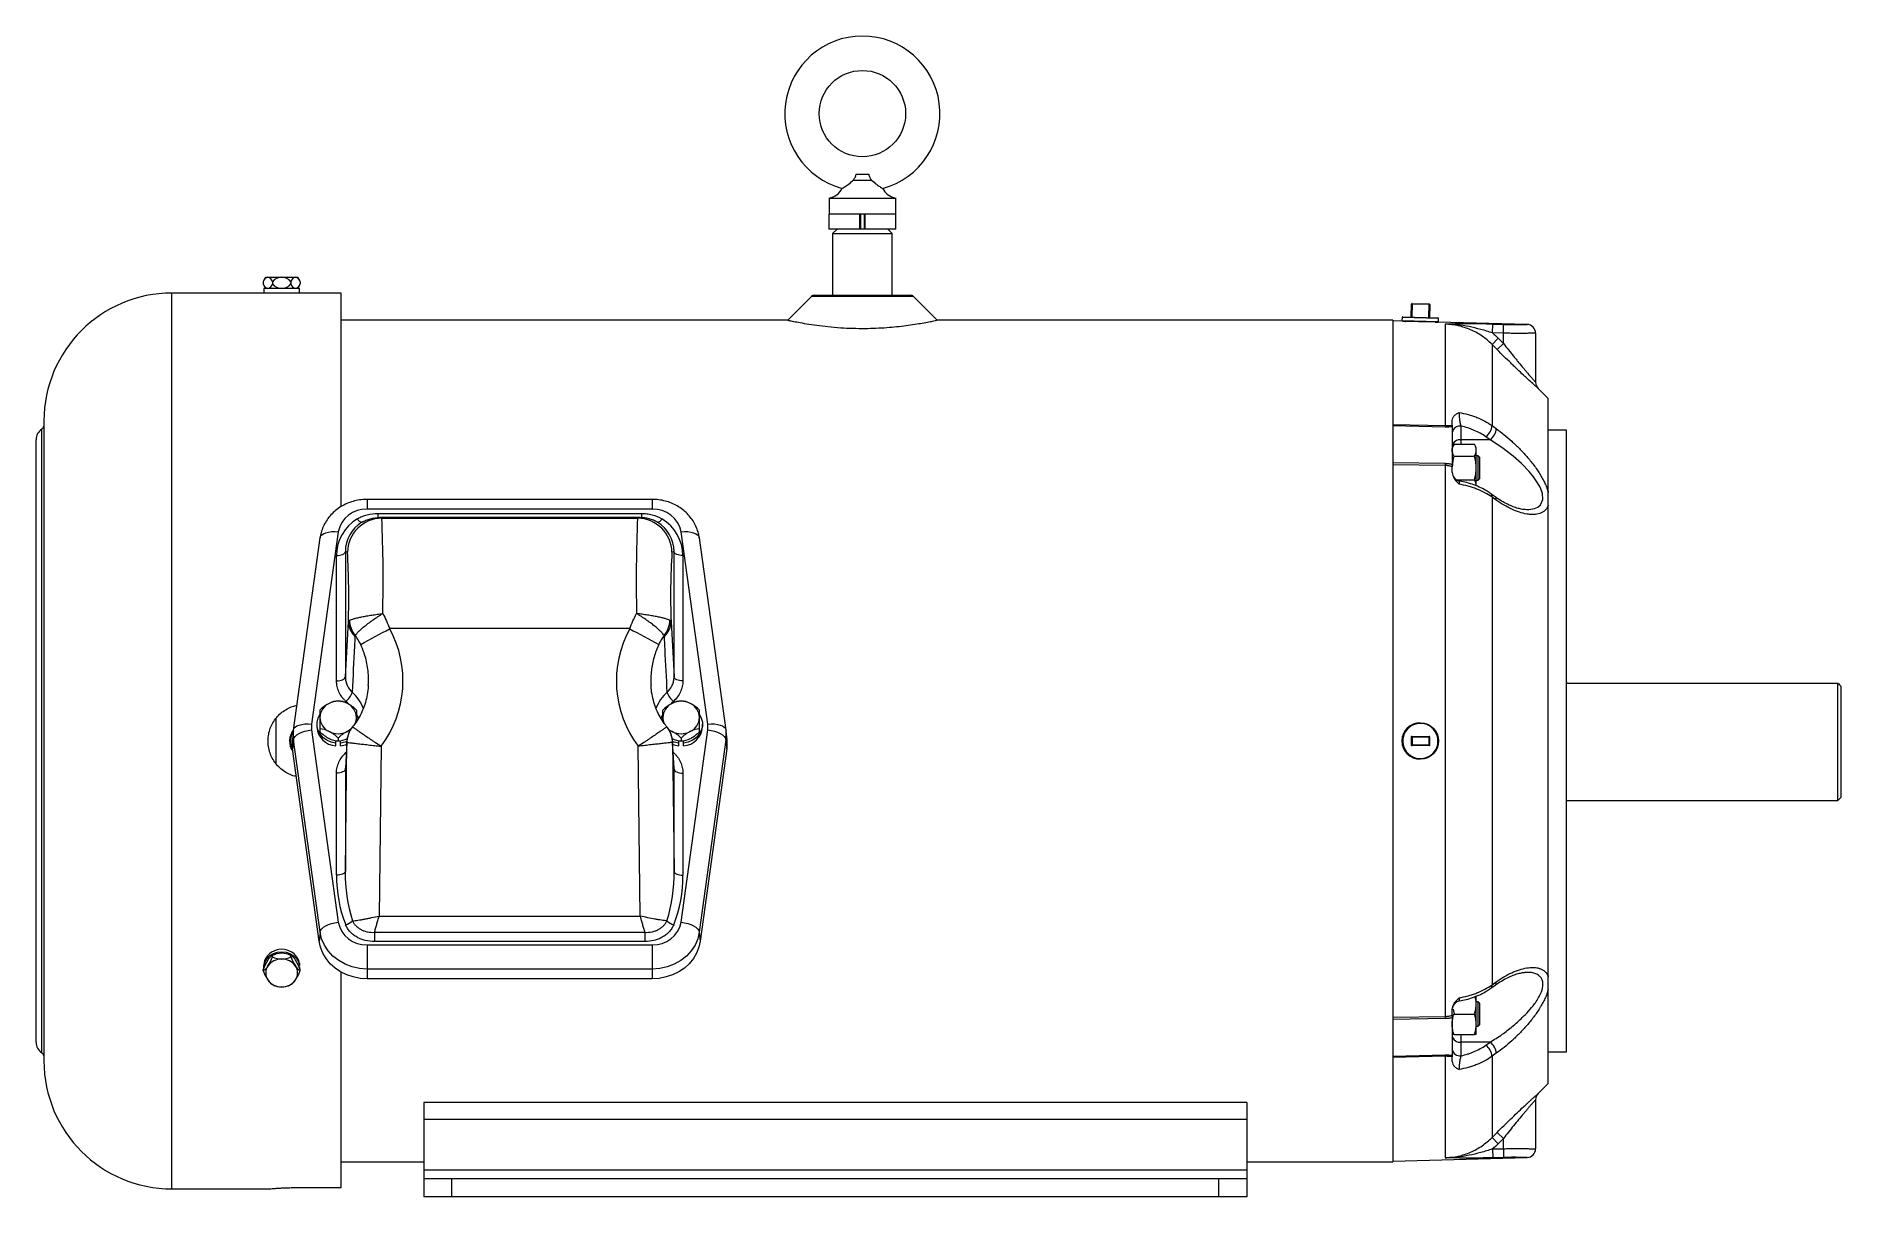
# Paper-space layout '_Front' of a CAD drawing. Header units: inches. Extents: x -11.3 to 13.4, y -6.2 to 9.6.
import ezdxf

# ---------------------------------------------------------------- set-up
doc = ezdxf.new("R2010")
doc.units = ezdxf.units.IN
doc.header["$MEASUREMENT"] = 0

psp = doc.layouts.new('_Front')

# ---------------------------------------------------------------- linework, layer by layer
at = {"color": 7, "linetype": 'Continuous', "lineweight": 15}
for p, q in [((-0.126, 7.67), (0.126, 7.67)), ((-0.086, 7.75), (0.086, 7.75)), ((-0.455, 7.424), (-0.455, 7.204)), ((-0.455, 7.424), (0.455, 7.424)), ((0.455, 7.204), (0.455, 7.424)), ((-0.458, 7.204), (-0.458, 7.001)), ((0.458, 7.204), (-0.458, 7.204)), ((-0.036, 7.001), (-0.036, 7.204)), ((-0.025, 7.204), (-0.025, 7.001)), ((0.025, 7.204), (0.025, 7.001)), ((0.036, 7.001), (0.036, 7.204)), ((0.458, 7.001), (0.458, 7.204)), ((0.458, 7.001), (-0.458, 7.001)), ((-0.347, 7.001), (-0.407, 6.941)), ((-0.407, 6.941), (-0.407, 6.095)), ((-0.407, 6.941), (0.407, 6.941)), ((0.407, 6.941), (0.347, 7.001)), ((0.407, 6.095), (0.407, 6.941)), ((-8.191, 6.278), (-8.191, 6.251)), ((-8.182, 6.187), (-8.182, 6.125)), ((-7.696, 6.187), (-8.182, 6.187)), ((-8.157, 6.343), (-7.719, 6.343)), ((-8.064, 6.278), (-8.064, 6.251)), ((-7.812, 6.278), (-7.812, 6.251)), ((-7.696, 6.125), (-7.696, 6.187)), ((-7.685, 6.278), (-7.685, 6.251)), ((-8.18, 6.125), (-9.438, 6.125)), ((-8.171, 6.125), (-8.18, 6.125)), ((-7.705, 6.125), (-8.171, 6.125)), ((-7.125, 6.125), (-7.696, 6.125)), ((-7.125, 3.205), (-7.125, 6.125)), ((-0.698, 6.077), (-1.021, 5.755)), ((-0.656, 6.095), (0.656, 6.095)), ((1.02, 5.756), (0.698, 6.077)), ((7.502, 5.796), (7.506, 5.974)), ((7.756, 5.967), (7.506, 5.974)), ((7.516, 5.983), (7.512, 5.796)), ((7.516, 5.983), (7.746, 5.977)), ((7.741, 5.79), (7.746, 5.977)), ((7.756, 5.967), (7.751, 5.79)), ((-1.021, 5.755), (-7.125, 5.755)), ((7.25, 5.755), (1.018, 5.755)), ((7.25, 5.755), (7.25, -5.755)), ((7.383, 5.741), (7.25, 5.744)), ((7.376, 5.79), (7.375, 5.75)), ((7.387, 5.799), (7.866, 5.787)), ((7.827, 5.728), (7.423, 5.738)), ((7.63, 5.732), (7.62, 5.733)), ((7.62, 5.733), (7.62, 5.733)), ((7.63, 5.732), (7.63, 5.733)), ((9.085, 5.696), (7.867, 5.728)), ((7.875, 5.736), (7.876, 5.776)), ((7.967, 5.699), (7.967, 4.312)), ((8.612, 5.579), (8.615, 5.699)), ((8.615, 5.699), (8.765, 5.695)), ((8.762, 5.575), (8.765, 5.695)), ((8.606, 5.423), (8.691, 5.508)), ((8.762, 5.575), (8.612, 5.579)), ((8.677, 5.352), (8.762, 5.436)), ((8.691, 5.508), (8.762, 5.436)), ((8.762, 5.436), (8.762, 5.575)), ((9.202, 5.576), (9.202, 4.905)), ((8.606, 5.423), (8.606, 4.312)), ((8.677, 5.352), (8.606, 5.423)), ((9.375, 4.682), (9.237, 4.82)), ((9.375, 3.396), (9.375, 4.682)), ((-11.188, 4.375), (-11.188, -4.375)), ((7.25, 4.328), (7.967, 4.312)), ((7.967, 4.293), (7.25, 4.309)), ((8.062, 4.317), (8.062, 4.383)), ((8.062, 4.296), (8.062, 3.784)), ((8.182, 4.305), (8.182, 4.058)), ((8.606, 4.312), (8.663, 4.271)), ((9.625, 4.249), (9.375, 4.249)), ((9.625, -4.249), (9.625, 4.249)), ((-11.295, -4.12), (-11.295, 4.12)), ((8.087, 4.058), (8.062, 4.015)), ((8.087, 4.058), (8.365, 4.058)), ((8.579, 4.119), (8.182, 4.119)), ((8.39, 4.015), (8.365, 4.058)), ((8.39, 3.49), (8.39, 4.015)), ((8.579, 4.119), (8.521, 4.16)), ((7.25, 3.807), (7.967, 3.797)), ((7.967, 3.766), (7.25, 3.777)), ((7.967, 3.797), (7.967, -3.797)), ((8.062, 3.672), (8.062, 3.749)), ((8.087, 3.896), (8.365, 3.896)), ((8.417, 3.901), (8.39, 3.901)), ((8.437, 3.881), (8.417, 3.901)), ((8.417, 3.566), (8.417, 3.901)), ((8.437, 3.881), (8.437, 3.586)), ((8.118, 3.571), (8.365, 3.571)), ((8.39, 3.566), (8.417, 3.566)), ((8.417, 3.566), (8.437, 3.586)), ((-2.872, 3.303), (-6.771, 3.303)), ((8.606, 3.335), (8.606, -3.335)), ((8.663, 3.294), (8.606, 3.335)), ((9.375, -3.223), (9.375, 3.223)), ((-6.828, 2.997), (-6.842, 2.99)), ((-2.872, 3.169), (-6.771, 3.169)), ((-6.622, 3.112), (-3.021, 3.112)), ((-6.603, 3.054), (-6.569, 3.045)), ((-3.04, 3.054), (-6.603, 3.054)), ((-6.569, 3.045), (-3.074, 3.045)), ((-3.074, 3.045), (-3.04, 3.054)), ((-7.777, 0.148), (-7.413, 2.778)), ((-7.165, 2.861), (-7.529, 0.231)), ((-2.114, 0.231), (-2.478, 2.861)), ((-2.23, 2.778), (-1.866, 0.148)), ((-7.188, 0.823), (-7.188, 2.535)), ((-7.068, 2.589), (-7.068, 0.877)), ((-7.039, 2.581), (-7.068, 2.589)), ((-2.575, 2.589), (-2.604, 2.581)), ((-2.575, 0.877), (-2.575, 2.589)), ((-2.455, 2.535), (-2.455, 0.823)), ((-7.068, 0.877), (-7.027, 1.634)), ((-3.181, 1.536), (-6.462, 1.536)), ((-2.616, 1.634), (-2.575, 0.877)), ((9.637, 0.79), (9.625, 0.797)), ((9.637, 0.79), (13.335, 0.79)), ((13.335, -0.812), (13.335, 0.79)), ((13.375, 0.749), (13.375, -0.772)), ((-8.02, 0.307), (-8.02, -0.307)), ((-7.415, 0.422), (-7.415, 0.128)), ((-6.915, 0.422), (-6.915, 0.27)), ((-2.728, 0.27), (-2.728, 0.422)), ((-2.228, 0.128), (-2.228, 0.422)), ((7.626, 0.25), (7.625, 0.25)), ((-7.779, 0.136), (-7.792, 0.015)), ((-7.777, 0.015), (-7.791, -0.108)), ((-7.779, 0.136), (-7.777, 0.148)), ((-7.413, -2.615), (-7.777, 0.015)), ((-7.529, 0.152), (-7.165, -2.478)), ((-7.457, 0.228), (-7.457, 0.191)), ((-7.199, -0.065), (-7.199, 0.003)), ((-7.165, 0.038), (-7.165, 0)), ((-7.132, -0.065), (-7.132, 0.003)), ((-2.511, -0.065), (-2.511, 0.003)), ((-2.478, -2.478), (-2.114, 0.152)), ((-2.478, 0.038), (-2.478, 0)), ((-2.444, -0.065), (-2.444, 0.003)), ((-1.866, 0.015), (-2.23, -2.615)), ((-2.186, 0.191), (-2.186, 0.228)), ((-1.866, 0.148), (-1.864, 0.136)), ((-1.866, 0.015), (-1.852, -0.108)), ((-1.851, 0.015), (-1.864, 0.136)), ((7.756, 0.053), (7.502, 0.053)), ((7.502, 0.053), (7.502, -0.053)), ((7.506, -0.053), (7.506, 0.053)), ((7.512, 0.063), (7.746, 0.063)), ((7.516, 0.053), (7.516, -0.053)), ((7.746, -0.053), (7.746, 0.053)), ((7.756, -0.053), (7.756, 0.053)), ((-7.427, -2.738), (-7.791, -0.108)), ((-7.047, -0.013), (-7.068, -0.37)), ((-7.068, -1.781), (-7.047, -0.018)), ((-7.048, -0.028), (-7.068, -0.385)), ((-6.577, -0.071), (-6.606, -2.394)), ((-3.037, -2.394), (-3.066, -0.071)), ((-2.575, -0.37), (-2.596, -0.013)), ((-2.596, -0.018), (-2.575, -1.781)), ((-2.575, -0.385), (-2.595, -0.028)), ((-1.852, -0.108), (-2.216, -2.738)), ((7.502, -0.053), (7.756, -0.053)), ((7.746, -0.062), (7.512, -0.062)), ((-7.188, -1.835), (-7.188, -0.44)), ((-7.068, -0.385), (-7.068, -1.781)), ((-2.575, -0.385), (-2.578, -0.371)), ((-2.575, -1.781), (-2.575, -0.385)), ((-2.455, -0.44), (-2.455, -1.835)), ((7.625, -0.25), (7.626, -0.25)), ((9.625, -0.812), (13.335, -0.812)), ((13.335, -0.812), (13.375, -0.772)), ((-6.606, -2.394), (-3.037, -2.394)), ((-7.413, -2.615), (-7.427, -2.738)), ((-6.67, -2.616), (-2.973, -2.616)), ((-6.67, -2.616), (-6.67, -2.743)), ((-2.973, -2.616), (-2.973, -2.743)), ((-2.23, -2.615), (-2.216, -2.738)), ((-8.064, -2.95), (-8.064, -2.936)), ((-7.812, -2.95), (-7.812, -2.936)), ((-6.771, -2.787), (-6.771, -3.252)), ((-6.771, -2.787), (-2.872, -2.787)), ((-2.973, -2.743), (-6.67, -2.743)), ((-2.872, -2.787), (-2.872, -3.252)), ((-8.191, -3.139), (-8.191, -3.126)), ((-8.182, -3.062), (-8.182, -3.093)), ((-8.171, -3.002), (-8.18, -3.063)), ((-7.709, -3.068), (-7.696, -3.068)), ((-7.7, -3.087), (-7.696, -3.087)), ((-7.696, -3.037), (-7.696, -3.068)), ((-7.696, -3.087), (-7.696, -3.097)), ((-7.685, -3.139), (-7.685, -3.126)), ((-7.125, -6.105), (-7.125, -3.161)), ((-2.872, -3.118), (-6.771, -3.118)), ((-2.872, -3.252), (-6.771, -3.252)), ((8.606, -3.335), (8.663, -3.294)), ((9.375, -4.682), (9.375, -3.396)), ((8.062, -3.749), (8.062, -3.672)), ((8.074, -3.666), (8.087, -3.734)), ((8.39, -4.015), (8.39, -3.483)), ((8.417, -3.566), (8.39, -3.566)), ((8.437, -3.586), (8.417, -3.566)), ((8.417, -3.901), (8.417, -3.566)), ((8.437, -3.586), (8.437, -3.881)), ((7.25, -3.777), (7.967, -3.766)), ((7.967, -3.797), (7.25, -3.807)), ((8.062, -3.784), (8.062, -4.296)), ((8.087, -3.734), (8.365, -3.734)), ((8.39, -3.901), (8.417, -3.901)), ((8.417, -3.901), (8.437, -3.881)), ((8.087, -4.015), (8.365, -4.015)), ((8.182, -4.015), (8.182, -4.305)), ((8.579, -4.119), (8.182, -4.119)), ((8.521, -4.16), (8.579, -4.119)), ((7.25, -4.309), (7.967, -4.293)), ((7.967, -4.312), (7.25, -4.328)), ((7.967, -4.312), (7.967, -5.699)), ((8.062, -4.383), (8.062, -4.317)), ((8.663, -4.271), (8.606, -4.312)), ((8.606, -4.312), (8.606, -5.423)), ((9.375, -4.249), (9.625, -4.249)), ((9.237, -4.82), (9.375, -4.682)), ((9.202, -4.905), (9.202, -5.576)), ((5.253, -4.943), (-5.997, -4.943)), ((-5.997, -4.943), (-5.997, -6.235)), ((5.253, -5.178), (-5.997, -5.178)), ((5.253, -4.943), (5.253, -6.235)), ((8.606, -5.423), (8.677, -5.352)), ((8.606, -5.423), (8.691, -5.508)), ((8.677, -5.352), (8.762, -5.436)), ((8.612, -5.579), (8.762, -5.575)), ((8.612, -5.579), (8.615, -5.699)), ((8.762, -5.436), (8.691, -5.508)), ((8.762, -5.575), (8.762, -5.436)), ((8.762, -5.575), (8.765, -5.695)), ((-7.125, -5.755), (-5.997, -5.755)), ((5.253, -5.867), (-5.997, -5.867)), ((5.253, -5.755), (7.25, -5.755)), ((7.25, -5.744), (9.085, -5.696)), ((8.765, -5.695), (8.615, -5.699)), ((-9.438, -6.125), (-8.123, -6.125)), ((-7.625, -6.105), (-7.125, -6.105)), ((5.253, -5.985), (-5.997, -5.985)), ((-5.617, -5.985), (-5.617, -6.235)), ((4.873, -6.235), (4.873, -5.985)), ((5.253, -6.235), (-5.997, -6.235))]:
    psp.add_line(p, q, dxfattribs=at)
at = {"color": 9, "linetype": 'Continuous', "lineweight": 15}
for p, q in [((-9.438, -6.125), (-9.438, 6.125)), ((0.698, 6.077), (-0.698, 6.077)), ((7.375, 5.75), (7.875, 5.736)), ((7.876, 5.776), (7.376, 5.79)), ((-11.215, -4.264), (-11.215, 4.264)), ((-6.771, 3.303), (-6.771, 3.169)), ((-2.872, 3.303), (-2.872, 3.169)), ((-6.622, 3.112), (-6.622, 3.048)), ((-3.021, 3.112), (-3.021, 3.048)), ((-7.062, -0.159), (-7.054, -0.152)), ((-7.062, -0.159), (-7.056, -0.163)), ((-7.048, -0.028), (-7.047, -0.014)), ((-2.596, -0.013), (-2.595, -0.028)), ((-2.588, -0.153), (-2.581, -0.159)), ((-2.587, -0.163), (-2.581, -0.159))]:
    psp.add_line(p, q, dxfattribs=at)
at = {"color": 9, "linetype": 'Continuous', "lineweight": 15, "flags": 128}
for points in [[(9.08, 3.165), (9.108, 3.164), (9.187, 3.178), (9.233, 3.199), (9.27, 3.231), (9.301, 3.301), (9.295, 3.383), (9.288, 3.41), (9.263, 3.47), (9.23, 3.531), (9.175, 3.611), (9.112, 3.687), (9.008, 3.795), (8.897, 3.893), (8.739, 4.015), (8.579, 4.119), (8.579, 4.119)], [(-7.027, 0.507), (-7.04, 0.52), (-7.062, 0.542)], [(-2.581, 0.542), (-2.603, 0.52), (-2.616, 0.507)]]:
    psp.add_lwpolyline(points, dxfattribs=at)
at = {"color": 7, "linetype": 'Continuous', "lineweight": 15, "flags": 128}
for points in [[(8.648, 3.34), (8.608, 3.368), (8.591, 3.381)], [(-7.413, 2.778), (-7.406, 2.799), (-7.39, 2.818), (-7.367, 2.834), (-7.336, 2.848), (-7.299, 2.857), (-7.257, 2.863), (-7.212, 2.864), (-7.165, 2.861)], [(-2.478, 2.861), (-2.431, 2.864), (-2.386, 2.863), (-2.344, 2.857), (-2.307, 2.848), (-2.276, 2.834), (-2.253, 2.818), (-2.237, 2.799), (-2.23, 2.778)], [(-7.188, 2.535), (-7.165, 2.536), (-7.143, 2.539), (-7.123, 2.544), (-7.105, 2.55), (-7.09, 2.559), (-7.078, 2.568), (-7.071, 2.578), (-7.068, 2.589)], [(-2.455, 2.535), (-2.478, 2.536), (-2.5, 2.539), (-2.52, 2.544), (-2.538, 2.55), (-2.553, 2.559), (-2.565, 2.568), (-2.572, 2.578), (-2.575, 2.589)], [(-7.188, 0.823), (-7.165, 0.824), (-7.143, 0.827), (-7.123, 0.832), (-7.105, 0.838), (-7.09, 0.847), (-7.078, 0.856), (-7.071, 0.866), (-7.068, 0.877)], [(-2.455, 0.823), (-2.478, 0.824), (-2.5, 0.827), (-2.52, 0.832), (-2.538, 0.838), (-2.553, 0.847), (-2.565, 0.856), (-2.572, 0.866), (-2.575, 0.877)], [(-7.199, -0.029), (-7.262, -0.016), (-7.321, 0.009), (-7.372, 0.045), (-7.413, 0.091), (-7.441, 0.143), (-7.455, 0.199), (-7.455, 0.257), (-7.441, 0.313), (-7.415, 0.36)], [(-6.915, 0.36), (-6.89, 0.313), (-6.887, 0.305)], [(-2.756, 0.304), (-2.753, 0.313), (-2.728, 0.36)], [(-2.228, 0.36), (-2.202, 0.313), (-2.188, 0.257), (-2.188, 0.199), (-2.202, 0.143), (-2.23, 0.091), (-2.271, 0.045), (-2.322, 0.009), (-2.381, -0.016), (-2.444, -0.029)], [(-7.777, 0.148), (-7.77, 0.169), (-7.755, 0.188), (-7.731, 0.205), (-7.7, 0.218), (-7.663, 0.227), (-7.621, 0.233), (-7.576, 0.234), (-7.529, 0.231)], [(-7.777, 0.015), (-7.77, 0.038), (-7.755, 0.06), (-7.731, 0.082), (-7.7, 0.102), (-7.663, 0.119), (-7.621, 0.134), (-7.576, 0.145), (-7.529, 0.152)], [(-6.992, 0.163), (-7.013, 0.146), (-7.04, 0.13)], [(-2.114, 0.231), (-2.067, 0.234), (-2.022, 0.233), (-1.98, 0.227), (-1.943, 0.218), (-1.912, 0.205), (-1.888, 0.188), (-1.873, 0.169), (-1.866, 0.148)], [(-2.114, 0.152), (-2.067, 0.145), (-2.022, 0.134), (-1.98, 0.119), (-1.943, 0.102), (-1.912, 0.082), (-1.888, 0.06), (-1.873, 0.038), (-1.866, 0.015)], [(-7.045, -0.007), (-7.069, -0.016), (-7.132, -0.029)], [(-2.511, -0.029), (-2.574, -0.016), (-2.598, -0.008)], [(-7.068, -0.385), (-7.071, -0.396), (-7.078, -0.406), (-7.09, -0.416), (-7.105, -0.424), (-7.123, -0.431), (-7.143, -0.436), (-7.165, -0.439), (-7.188, -0.44)], [(-2.575, -0.385), (-2.572, -0.396), (-2.565, -0.406), (-2.553, -0.416), (-2.538, -0.424), (-2.52, -0.431), (-2.5, -0.436), (-2.478, -0.439), (-2.455, -0.44)], [(-7.068, -1.781), (-7.071, -1.792), (-7.078, -1.802), (-7.09, -1.811), (-7.105, -1.819), (-7.123, -1.826), (-7.143, -1.831), (-7.165, -1.834), (-7.188, -1.835)], [(-2.575, -1.781), (-2.572, -1.792), (-2.565, -1.802), (-2.553, -1.811), (-2.538, -1.819), (-2.52, -1.826), (-2.5, -1.831), (-2.478, -1.834), (-2.455, -1.835)], [(-7.413, -2.615), (-7.406, -2.592), (-7.39, -2.57), (-7.367, -2.548), (-7.336, -2.528), (-7.299, -2.511), (-7.257, -2.496), (-7.212, -2.485), (-7.165, -2.478)], [(-6.771, -3.118), (-6.875, -3.11), (-6.976, -3.088), (-7.072, -3.052), (-7.159, -3.003), (-7.237, -2.942), (-7.303, -2.871), (-7.355, -2.791), (-7.392, -2.705), (-7.413, -2.615)], [(-2.23, -2.615), (-2.251, -2.705), (-2.288, -2.791), (-2.34, -2.871), (-2.406, -2.942), (-2.484, -3.003), (-2.571, -3.052), (-2.667, -3.088), (-2.768, -3.11), (-2.872, -3.118)], [(-2.478, -2.478), (-2.431, -2.485), (-2.386, -2.496), (-2.344, -2.511), (-2.307, -2.528), (-2.276, -2.548), (-2.253, -2.57), (-2.237, -2.592), (-2.23, -2.615)], [(-8.181, -3.1), (-8.18, -3.068), (-8.166, -3.018), (-8.138, -2.973), (-8.099, -2.935), (-8.051, -2.907), (-7.996, -2.889), (-7.938, -2.882), (-7.879, -2.889), (-7.825, -2.907), (-7.776, -2.936), (-7.737, -2.974), (-7.71, -3.019), (-7.696, -3.068)], [(-6.771, -3.252), (-6.867, -3.246), (-6.96, -3.227), (-7.049, -3.197), (-7.133, -3.156), (-7.209, -3.105), (-7.276, -3.045), (-7.332, -2.976), (-7.376, -2.901), (-7.408, -2.821), (-7.427, -2.738)], [(-2.216, -2.738), (-2.235, -2.821), (-2.267, -2.901), (-2.311, -2.976), (-2.367, -3.045), (-2.434, -3.105), (-2.51, -3.156), (-2.594, -3.197), (-2.683, -3.227), (-2.776, -3.246), (-2.872, -3.252)], [(8.591, -3.381), (8.631, -3.352), (8.648, -3.34)]]:
    psp.add_lwpolyline(points, dxfattribs=at)
at = {"color": 7, "linetype": 'Continuous', "lineweight": 15}
for centre, radius in [((0, 8.579), 0.59), ((7.626, 0), 0.25)]:
    psp.add_circle(centre, radius, dxfattribs=at)
for centre, radius, start, end in [((0, 8.579), 1.06, 285.0833, 254.9161), ((-0.5, 7.67), 0.25, 280.3698, 333.4099), ((0.5, 7.67), 0.25, 206.6006, 259.6302), ((-7.938, 6.187), 0.269, 144.4933, 160.0483), ((-8.111, 6.263), 0.0814, 101.8601, 169.2449), ((-7.938, 6.343), 0.269, 199.9517, 215.5067), ((-8.111, 6.266), 0.0814, 190.7551, 258.1399), ((-8.144, 6.263), 0.0814, 10.7551, 78.1399), ((-8.144, 6.266), 0.0814, 281.8601, 349.2449), ((-7.938, 6.187), 0.156, 35.9808, 144.0192), ((-7.938, 6.343), 0.156, 215.9808, 324.0192), ((-7.732, 6.263), 0.0814, 101.8601, 169.2449), ((-7.732, 6.266), 0.0814, 190.7551, 258.1399), ((-7.765, 6.263), 0.0814, 10.7551, 78.1399), ((-7.765, 6.266), 0.0814, 281.8601, 349.2449), ((-7.938, 6.187), 0.269, 19.9517, 35.5067), ((-7.938, 6.343), 0.269, 324.4933, 340.0483), ((-9.438, 4.375), 1.75, 90, 180), ((-0.656, 6.035), 0.06, 90, 135), ((0.656, 6.035), 0.06, 45, 90), ((7.516, 5.973), 0.01, 88.5, 178.5), ((7.746, 5.967), 0.01, 358.5, 88.5), ((7.385, 5.749), 0.01, 178.5, 237.0022), ((7.386, 5.789), 0.01, 88.5, 178.5), ((7.866, 5.777), 0.01, 358.5, 88.5), ((7.865, 5.737), 0.01, 299.9978, 358.5), ((9.082, 5.576), 0.12, 0, 88.5), ((9.322, 4.905), 0.12, 180, 225), ((-11.125, 4.12), 0.17, 121.9302, 180), ((-11.247, 4.315), 0.06, 301.9302, 349.5871), ((9.254, 4.303), 1.287, 179.5702, 180.4298), ((8.167, 4.199), 0.107, 81.9505, 168.5782), ((8.411, 4.321), 0.195, 304.3036, 357.3432), ((8.469, 4.28), 0.195, 304.2903, 357.3796), ((8.167, 4.013), 0.107, 81.9505, 168.5782), ((8.182, 3.673), 0.12, 189.4568, 260.22), ((-6.605, 2.536), 0.584, 120.728, 180.1665), ((-6.789, 2.787), 0.383, 87.3237, 168.8583), ((-6.604, 2.592), 0.464, 120.8368, 180.3633), ((-6.569, 2.575), 0.47, 90.017, 179.3015), ((-6.826, 3.074), 0.0854, 204.8457, 258.6632), ((-26.362, 2.201), 19.811, 358.6732, 2.4414), ((16.719, 2.201), 19.811, 177.5586, 181.3268), ((-3.074, 2.575), 0.47, 0.6979, 89.9836), ((-2.854, 2.787), 0.383, 11.1417, 92.6763), ((-2.817, 3.074), 0.0854, 281.3368, 335.1543), ((-3.039, 2.592), 0.464, 359.6367, 59.1632), ((-3.039, 2.536), 0.584, 359.8694, 59.2361), ((-17.099, 1.978), 10.078, 358.0418, 3.4292), ((7.456, 1.978), 10.078, 176.5708, 181.9582), ((-6.742, 1.637), 0.285, 180.7576, 226.8668), ((-6.659, 1.662), 0.352, 181.7246, 218.7808), ((-23.811, 32.931), 35.87, 298.2048, 298.9248), ((-7.772, 0.822), 1.492, 323.2214, 28.5765), ((-1.871, 0.822), 1.492, 151.4235, 216.7786), ((14.168, 32.931), 35.87, 241.0752, 241.7952), ((-2.984, 1.662), 0.352, 321.2192, 358.2754), ((-2.901, 1.637), 0.285, 313.1332, 359.2424), ((-7.197, 0.316), 0.219, 115.3166, 178.4976), ((-7.076, 0.09), 0.475, 116.9091, 135.7148), ((-7.153, 0.271), 0.279, 92.5989, 119.5389), ((-7.165, 0.266), 0.278, 63.2292, 116.7708), ((-7.178, 0.271), 0.279, 60.4611, 87.4011), ((-7.202, 0.731), 0.236, 306.626, 344.8459), ((-7.134, 0.316), 0.219, 1.5024, 64.6834), ((-7.255, 0.09), 0.475, 44.2852, 63.0909), ((-2.509, 0.316), 0.219, 115.3166, 178.4976), ((-2.388, 0.09), 0.475, 116.9091, 135.7148), ((-2.441, 0.731), 0.236, 195.1541, 233.374), ((-2.465, 0.271), 0.279, 92.5989, 119.5389), ((-2.478, 0.266), 0.278, 63.2292, 116.7708), ((-2.49, 0.271), 0.279, 60.4611, 87.4011), ((-2.446, 0.316), 0.219, 1.5024, 64.6834), ((-2.567, 0.09), 0.475, 44.2852, 63.0909), ((-7.197, 0.328), 0.219, 181.5024, 244.6834), ((-7.115, 0.322), 0.2, 336.1606, 359.9085), ((-2.528, 0.322), 0.2, 180.0917, 203.868), ((-2.446, 0.328), 0.219, 295.3166, 358.4976), ((7.625, 0), 0.25, 90.0152, 269.9848), ((-7.58, 0), 0.25, 141.8241, 214.2536), ((-7.579, 0), 0.25, 142.2987, 213.7134), ((-7.578, 0), 0.24, 146.7701, 208.056), ((-7.301, -0.04), 0.495, 173.5195, 187.8923), ((-7.244, 0.191), 0.288, 172.1084, 187.8916), ((-7.189, 0.203), 0.268, 182.5078, 267.8949), ((-7.428, -0.113), 0.279, 60.4611, 87.4011), ((-7.076, 0.459), 0.475, 224.2852, 243.0909), ((-7.505, -0.293), 0.475, 44.2852, 63.0909), ((-7.165, 0.378), 0.278, 243.2292, 296.7708), ((-7.153, 0.279), 0.279, 240.4611, 267.4011), ((-6.826, -0.293), 0.475, 116.9091, 135.7148), ((-7.178, 0.279), 0.279, 272.5989, 299.5389), ((-6.707, -0.022), 0.34, 140.2472, 179.2834), ((-6.849, -0.243), 0.419, 111.3385, 117.2173), ((-2.936, -0.022), 0.34, 0.7166, 39.7528), ((-2.491, 0.35), 0.246, 227.0676, 243.0855), ((-2.794, -0.242), 0.418, 62.7775, 68.8575), ((-2.817, -0.293), 0.475, 44.2852, 63.0909), ((-2.478, 0.378), 0.278, 243.2292, 296.7708), ((-2.465, 0.279), 0.279, 240.4611, 267.4011), ((-2.138, -0.293), 0.475, 116.9091, 135.7148), ((-2.49, 0.279), 0.279, 272.5989, 299.5389), ((-2.459, 0.208), 0.274, 273.0655, 356.5317), ((-2.215, -0.113), 0.279, 92.5989, 119.5389), ((-2.567, 0.459), 0.475, 296.9091, 315.7148), ((-2.399, 0.191), 0.288, 352.1084, 7.8916), ((-2.342, -0.04), 0.495, 352.1077, 6.4805), ((7.627, 0), 0.24, 121.2003, 43.2622), ((7.512, 0.053), 0.01, 90.0098, 180.0098), ((7.516, 0.053), 0.01, 90.0098, 180.0098), ((7.421, 0.055), 0.0957, 358.5046, 4.4944), ((7.651, 0.055), 0.0957, 358.5046, 4.4944), ((7.746, 0.053), 0.01, 359.9902, 89.9902), ((-7.164, 0.255), 0.321, 275.7267, 291.3966), ((-2.479, 0.255), 0.321, 248.6739, 264.273), ((7.512, -0.053), 0.01, 179.9902, 269.9902), ((7.516, -0.053), 0.01, 179.9902, 269.9902), ((7.421, -0.055), 0.0957, 355.5056, 1.4954), ((7.651, -0.055), 0.0957, 355.5056, 1.4954), ((7.746, -0.053), 0.01, 270.0098, 0.0098), ((-5.411, -1.859), 1.777, 179.2143, 201.5982), ((-4.896, -1.814), 2.173, 179.1257, 197.2603), ((-4.747, -1.814), 2.173, 342.7397, 0.8743), ((-4.232, -1.859), 1.777, 338.4018, 0.7857), ((-7.133, -2.292), 0.233, 287.1982, 314.0466), ((-2.51, -2.292), 0.233, 225.9534, 252.8018), ((-6.789, -2.404), 0.383, 191.1417, 272.6763), ((-2.854, -2.404), 0.383, 267.3237, 348.8583), ((-7.938, -3.101), 0.253, 23.0633, 156.9367), ((-8.003, -3.061), 0.14, 116.1338, 153.3056), ((-8.618, -2.753), 0.588, 326.6106, 340.4815), ((-7.938, -3.171), 0.269, 109.9517, 120.6538), ((-7.946, -3.135), 0.232, 87.93, 120.6669), ((-7.946, -2.75), 0.232, 239.3331, 272.07), ((-7.93, -3.135), 0.232, 59.3331, 92.07), ((-7.93, -2.75), 0.232, 267.93, 300.6669), ((-7.938, -3.171), 0.269, 59.3462, 70.0483), ((-7.873, -3.061), 0.14, 26.6944, 63.8662), ((-7.258, -2.753), 0.588, 199.5185, 213.3894), ((-7.637, -3.322), 0.588, 146.6106, 160.4815), ((-8.252, -3.014), 0.14, 296.1338, 333.3056), ((-7.637, -2.943), 0.588, 199.5185, 213.3894), ((-7.988, -3.171), 0.168, 145.7352, 214.2648), ((-7.943, -3.209), 0.227, 88.695, 144.4351), ((-7.933, -3.209), 0.227, 35.5649, 91.305), ((-8.239, -3.322), 0.588, 19.5185, 33.3894), ((-7.888, -3.171), 0.168, 325.7352, 34.2648), ((-7.624, -3.014), 0.14, 206.6944, 243.8662), ((-8.239, -2.943), 0.588, 326.6106, 340.4815), ((-7.943, -3.134), 0.227, 215.5649, 271.305), ((-7.952, -3.162), 0.204, 210.8289, 233.0003), ((-7.938, -3.093), 0.269, 239.3462, 250.0483), ((-7.941, -3.091), 0.27, 250.863, 270.692), ((-7.933, -3.134), 0.227, 268.695, 324.4351), ((-7.935, -3.091), 0.27, 269.308, 289.137), ((-7.938, -3.093), 0.269, 289.9517, 300.6538), ((-7.906, -3.177), 0.181, 305.5769, 330.5939), ((8.182, -3.673), 0.12, 99.8782, 170.3312), ((-11.125, -4.12), 0.17, 180, 238.0698), ((8.167, -4.013), 0.107, 191.4218, 278.0495), ((8.411, -4.321), 0.195, 2.6568, 55.6964), ((8.469, -4.28), 0.195, 2.6204, 55.7097), ((-11.247, -4.315), 0.06, 10.4129, 58.0698), ((-9.438, -4.375), 1.75, 180, 270), ((9.254, -4.303), 1.287, 179.5702, 180.4298), ((8.167, -4.199), 0.107, 191.4218, 278.0495), ((9.322, -4.905), 0.12, 135, 180), ((9.082, -5.576), 0.12, 271.5, 0)]:
    psp.add_arc(centre, radius, start, end, dxfattribs=at)
at = {"color": 9, "linetype": 'Continuous', "lineweight": 15}
for centre, radius, start, end in [((8.56, 3.345), 0.0472, 347.6633, 49.5033), ((8.617, 3.304), 0.0474, 347.6567, 49.0153), ((-7.384, 0.224), 0.605, 21.0758, 47.4168), ((-2.259, 0.224), 0.605, 132.5879, 158.5294), ((-7.298, 0.082), 0.484, 173.5195, 187.8923), ((-2.345, 0.082), 0.484, 352.1077, 6.4805), ((7.627, 0), 0.24, 90.0009, 121.2183), ((7.627, 0), 0.24, 43.2469, 89.9976), ((8.56, -3.345), 0.0472, 310.6055, 12.3244), ((8.617, -3.304), 0.0474, 310.9839, 12.3434)]:
    psp.add_arc(centre, radius, start, end, dxfattribs=at)
at = {"color": 7, "linetype": 'Continuous', "lineweight": 15}
for points, knots in [([(-0.275, 7.557), (-0.276, 7.557), (-0.279, 7.555), (-0.265, 7.563), (-0.233, 7.583), (-0.181, 7.616), (-0.143, 7.653), (-0.126, 7.67)], [0, 0, 0, 0, 0.056892, 0.243926, 0.439046, 0.741442, 1, 1, 1, 1]), ([(-0.126, 7.67), (-0.121, 7.676), (-0.117, 7.681), (-0.108, 7.693), (-0.104, 7.7), (-0.097, 7.713), (-0.094, 7.72), (-0.088, 7.734), (-0.087, 7.742), (-0.086, 7.75)], [0, 0, 0, 0, 0.25, 0.25, 0.5, 0.5, 0.75, 0.75, 1, 1, 1, 1]), ([(0.086, 7.75), (0.087, 7.742), (0.088, 7.734), (0.094, 7.72), (0.097, 7.713), (0.108, 7.693), (0.117, 7.681), (0.126, 7.67)], [0, 0, 0, 0, 0.25, 0.25, 0.5, 0.5, 1, 1, 1, 1]), ([(0.126, 7.67), (0.148, 7.649), (0.192, 7.608), (0.246, 7.575), (0.274, 7.558), (0.275, 7.557), (0.275, 7.557)], [0, 0, 0, 0, 0.321464, 0.642017, 0.848808, 1, 1, 1, 1]), ([(-1.021, 5.754), (-1.018, 5.754), (-1.012, 5.752), (-0.961, 5.742), (-0.88, 5.726), (-0.768, 5.706), (-0.631, 5.685), (-0.472, 5.665), (-0.306, 5.651), (-0.133, 5.643), (0.03, 5.641), (0.187, 5.645), (0.333, 5.653), (0.471, 5.666), (0.601, 5.681), (0.719, 5.698), (0.825, 5.716), (0.914, 5.732), (0.979, 5.745), (1.017, 5.754), (1.017, 5.754), (1.018, 5.754)], [0, 0, 0, 0, 0.058976, 0.118391, 0.179564, 0.238259, 0.298857, 0.354071, 0.411318, 0.46014, 0.510701, 0.554896, 0.600366, 0.644904, 0.690531, 0.739274, 0.789167, 0.843329, 0.898859, 0.956855, 1, 1, 1, 1]), ([(7.383, 5.741), (7.382, 5.741), (7.38, 5.741), (7.395, 5.74), (7.413, 5.739), (7.419, 5.739), (7.421, 5.738), (7.422, 5.738), (7.423, 5.738), (7.423, 5.738), (7.423, 5.738), (7.423, 5.738), (7.423, 5.738)], [0, 0, 0, 0, 0.224506, 0.774592, 0.903987, 0.968662, 0.984824, 0.992908, 0.996955, 0.998983, 0.999705, 1, 1, 1, 1]), ([(7.62, 5.733), (7.615, 5.733), (7.611, 5.733), (7.605, 5.733), (7.604, 5.733), (7.602, 5.733), (7.602, 5.734), (7.601, 5.734), (7.601, 5.734), (7.601, 5.734), (7.601, 5.734), (7.6, 5.734), (7.6, 5.734), (7.6, 5.734)], [0, 0, 0, 0, 0.5, 0.5, 0.75, 0.75, 0.875, 0.875, 0.9375, 0.9375, 0.96875, 0.96875, 1, 1, 1, 1]), ([(7.827, 5.728), (7.827, 5.728), (7.827, 5.728), (7.828, 5.728), (7.83, 5.728), (7.838, 5.728), (7.855, 5.728), (7.871, 5.728), (7.868, 5.728), (7.867, 5.728)], [0, 0, 0, 0, 0.000922, 0.003788, 0.01677, 0.0683, 0.274618, 0.800262, 1, 1, 1, 1]), ([(8.615, 5.699), (8.557, 5.701), (8.5, 5.702), (8.416, 5.703), (8.388, 5.703), (8.333, 5.703), (8.306, 5.703), (8.225, 5.703), (8.173, 5.703), (8.095, 5.702), (8.069, 5.701), (8.031, 5.701), (8.018, 5.7), (7.993, 5.7), (7.98, 5.699), (7.967, 5.699)], [0, 0, 0, 0, 0.25, 0.25, 0.375, 0.375, 0.5, 0.5, 0.75, 0.75, 0.875, 0.875, 0.9375, 0.9375, 1, 1, 1, 1]), ([(8.606, 5.423), (8.564, 5.466), (8.518, 5.503), (8.445, 5.553), (8.42, 5.569), (8.368, 5.598), (8.341, 5.611), (8.259, 5.646), (8.202, 5.665), (8.116, 5.684), (8.086, 5.689), (8.027, 5.696), (7.997, 5.698), (7.967, 5.699)], [0, 0, 0, 0, 0.25, 0.25, 0.375, 0.375, 0.5, 0.5, 0.75, 0.75, 0.875, 0.875, 1, 1, 1, 1]), ([(8.612, 5.579), (8.585, 5.588), (8.559, 5.597), (8.505, 5.613), (8.479, 5.62), (8.399, 5.642), (8.345, 5.655), (8.238, 5.676), (8.184, 5.685), (8.103, 5.693), (8.076, 5.695), (8.022, 5.698), (7.994, 5.699), (7.967, 5.699)], [0, 0, 0, 0, 0.125, 0.125, 0.25, 0.25, 0.5, 0.5, 0.75, 0.75, 0.875, 0.875, 1, 1, 1, 1]), ([(8.765, 5.695), (8.786, 5.695), (8.807, 5.694), (8.838, 5.694), (8.849, 5.694), (8.869, 5.693), (8.879, 5.693), (8.908, 5.693), (8.927, 5.693), (8.953, 5.694), (8.961, 5.694), (8.977, 5.694), (8.985, 5.694), (9.007, 5.694), (9.02, 5.695), (9.038, 5.695), (9.043, 5.695), (9.053, 5.695), (9.062, 5.696), (9.069, 5.696), (9.075, 5.696), (9.077, 5.696), (9.083, 5.696), (9.085, 5.696), (9.085, 5.696)], [0, 0, 0, 0, 0.125, 0.125, 0.1875, 0.1875, 0.25, 0.25, 0.375, 0.375, 0.4375, 0.4375, 0.5, 0.5, 0.625, 0.625, 0.6875, 0.6875, 0.75, 0.8125, 0.8125, 0.875, 0.875, 1, 1, 1, 1]), ([(9.202, 5.576), (9.202, 5.576), (9.199, 5.576), (9.191, 5.576), (9.187, 5.576), (9.179, 5.576), (9.169, 5.576), (9.157, 5.575), (9.143, 5.575), (9.136, 5.575), (9.112, 5.575), (9.093, 5.574), (9.063, 5.574), (9.052, 5.574), (9.03, 5.574), (9.018, 5.574), (8.982, 5.574), (8.957, 5.574), (8.917, 5.574), (8.903, 5.574), (8.876, 5.574), (8.862, 5.574), (8.82, 5.575), (8.791, 5.575), (8.762, 5.575)], [0, 0, 0, 0, 0.125, 0.125, 0.1875, 0.1875, 0.25, 0.3125, 0.3125, 0.375, 0.375, 0.5, 0.5, 0.5625, 0.5625, 0.625, 0.625, 0.75, 0.75, 0.8125, 0.8125, 0.875, 0.875, 1, 1, 1, 1]), ([(8.762, 5.436), (8.785, 5.406), (8.808, 5.377), (8.854, 5.319), (8.878, 5.29), (8.912, 5.247), (8.923, 5.233), (8.946, 5.205), (8.958, 5.191), (8.992, 5.15), (9.014, 5.123), (9.046, 5.085), (9.057, 5.073), (9.077, 5.048), (9.087, 5.036), (9.117, 5.002), (9.134, 4.982), (9.154, 4.959), (9.158, 4.955), (9.165, 4.947), (9.168, 4.943), (9.178, 4.932), (9.183, 4.926), (9.192, 4.916), (9.196, 4.911), (9.201, 4.906), (9.202, 4.905), (9.202, 4.905)], [0, 0, 0, 0, 0.125, 0.125, 0.25, 0.25, 0.3125, 0.3125, 0.375, 0.375, 0.5, 0.5, 0.5625, 0.5625, 0.625, 0.625, 0.75, 0.75, 0.78125, 0.78125, 0.8125, 0.8125, 0.875, 0.875, 0.9375, 0.9375, 1, 1, 1, 1]), ([(9.237, 4.82), (9.237, 4.82), (9.236, 4.821), (9.23, 4.826), (9.226, 4.829), (9.211, 4.843), (9.196, 4.856), (9.159, 4.89), (9.137, 4.909), (9.102, 4.942), (9.089, 4.954), (9.063, 4.978), (9.05, 4.99), (9.009, 5.029), (8.98, 5.055), (8.936, 5.098), (8.921, 5.112), (8.891, 5.141), (8.876, 5.155), (8.831, 5.199), (8.8, 5.229), (8.739, 5.29), (8.708, 5.32), (8.677, 5.352)], [0, 0, 0, 0, 0.0625, 0.0625, 0.125, 0.125, 0.25, 0.25, 0.375, 0.375, 0.4375, 0.4375, 0.5, 0.5, 0.625, 0.625, 0.6875, 0.6875, 0.75, 0.75, 0.875, 0.875, 1, 1, 1, 1]), ([(8.062, 4.383), (8.062, 4.395), (8.065, 4.406), (8.072, 4.423), (8.075, 4.428), (8.082, 4.438), (8.086, 4.443), (8.099, 4.456), (8.109, 4.465), (8.125, 4.476), (8.131, 4.479), (8.143, 4.486), (8.149, 4.489), (8.155, 4.492)], [0, 0, 0, 0, 0.25, 0.25, 0.375, 0.375, 0.5, 0.5, 0.75, 0.75, 0.875, 0.875, 1, 1, 1, 1]), ([(8.155, 4.492), (8.197, 4.485), (8.239, 4.476), (8.299, 4.459), (8.319, 4.453), (8.359, 4.44), (8.379, 4.433), (8.436, 4.41), (8.472, 4.393), (8.542, 4.355), (8.575, 4.334), (8.606, 4.312)], [0, 0, 0, 0, 0.25, 0.25, 0.375, 0.375, 0.5, 0.5, 0.75, 0.75, 1, 1, 1, 1]), ([(8.155, 4.492), (8.155, 4.487), (8.155, 4.481), (8.155, 4.467), (8.155, 4.459), (8.156, 4.443), (8.157, 4.434), (8.159, 4.417), (8.16, 4.408), (8.162, 4.39), (8.163, 4.381), (8.166, 4.364), (8.168, 4.356), (8.173, 4.332), (8.177, 4.317), (8.182, 4.305)], [0, 0, 0, 0, 0.125, 0.125, 0.25, 0.25, 0.375, 0.375, 0.5, 0.5, 0.625, 0.625, 0.75, 0.75, 1, 1, 1, 1]), ([(7.967, 4.312), (7.983, 4.312), (8, 4.312), (8.031, 4.314), (8.047, 4.315), (8.062, 4.317)], [0, 0, 0, 0, 0.5, 0.5, 1, 1, 1, 1]), ([(8.062, 4.296), (8.047, 4.295), (8.031, 4.294), (7.999, 4.293), (7.983, 4.293), (7.967, 4.293)], [0, 0, 0, 0, 0.5, 0.5, 1, 1, 1, 1]), ([(8.521, 4.16), (8.474, 4.194), (8.421, 4.223), (8.35, 4.253), (8.336, 4.259), (8.306, 4.27), (8.291, 4.275), (8.245, 4.29), (8.214, 4.298), (8.182, 4.305)], [0, 0, 0, 0, 0.5, 0.5, 0.625, 0.625, 0.75, 0.75, 1, 1, 1, 1]), ([(8.663, 4.271), (8.699, 4.246), (8.734, 4.219), (8.805, 4.161), (8.84, 4.131), (8.91, 4.068), (8.945, 4.034), (9.014, 3.964), (9.048, 3.928), (9.113, 3.852), (9.145, 3.814), (9.191, 3.753), (9.206, 3.733), (9.234, 3.691), (9.248, 3.67), (9.274, 3.628), (9.286, 3.607), (9.309, 3.565), (9.32, 3.543), (9.34, 3.5), (9.349, 3.479), (9.36, 3.447), (9.363, 3.437), (9.37, 3.416), (9.373, 3.406), (9.375, 3.396)], [0, 0, 0, 0, 0.125, 0.125, 0.25, 0.25, 0.375, 0.375, 0.5, 0.5, 0.625, 0.625, 0.6875, 0.6875, 0.75, 0.75, 0.8125, 0.8125, 0.875, 0.875, 0.9375, 0.9375, 0.96875, 0.96875, 1, 1, 1, 1]), ([(8.062, 3.977), (8.062, 3.991), (8.064, 4.005), (8.073, 4.032), (8.08, 4.045), (8.087, 4.058)], [0, 0, 0, 0, 0.5, 0.5, 1, 1, 1, 1]), ([(8.087, 3.896), (8.079, 3.909), (8.073, 3.923), (8.064, 3.95), (8.062, 3.963), (8.062, 3.977)], [0, 0, 0, 0, 0.5, 0.5, 1, 1, 1, 1]), ([(8.39, 3.977), (8.39, 3.991), (8.388, 4.005), (8.379, 4.032), (8.373, 4.045), (8.365, 4.058)], [0, 0, 0, 0, 0.5, 0.5, 1, 1, 1, 1]), ([(8.365, 3.896), (8.373, 3.909), (8.379, 3.923), (8.388, 3.95), (8.39, 3.963), (8.39, 3.977)], [0, 0, 0, 0, 0.5, 0.5, 1, 1, 1, 1]), ([(7.967, 3.797), (7.983, 3.797), (7.999, 3.795), (8.031, 3.791), (8.047, 3.788), (8.062, 3.784)], [0, 0, 0, 0, 0.5, 0.5, 1, 1, 1, 1]), ([(8.062, 3.749), (8.047, 3.755), (8.031, 3.759), (8, 3.765), (7.983, 3.766), (7.967, 3.766)], [0, 0, 0, 0, 0.5, 0.5, 1, 1, 1, 1]), ([(8.087, 3.896), (8.08, 3.87), (8.068, 3.827), (8.066, 3.783), (8.065, 3.767)], [0, 0, 0, 0, 0.620022, 1, 1, 1, 1]), ([(8.39, 3.734), (8.39, 3.747), (8.39, 3.761), (8.387, 3.789), (8.386, 3.802), (8.379, 3.843), (8.373, 3.869), (8.365, 3.896)], [0, 0, 0, 0, 0.25, 0.25, 0.5, 0.5, 1, 1, 1, 1]), ([(8.365, 3.571), (8.373, 3.598), (8.379, 3.624), (8.388, 3.679), (8.39, 3.706), (8.39, 3.734)], [0, 0, 0, 0, 0.5, 0.5, 1, 1, 1, 1]), ([(8.062, 3.672), (8.062, 3.658), (8.065, 3.644), (8.072, 3.623), (8.075, 3.615), (8.082, 3.602), (8.086, 3.595), (8.099, 3.575), (8.109, 3.561), (8.125, 3.542), (8.131, 3.536), (8.143, 3.523), (8.149, 3.517), (8.155, 3.511)], [0, 0, 0, 0, 0.25, 0.25, 0.375, 0.375, 0.5, 0.5, 0.75, 0.75, 0.875, 0.875, 1, 1, 1, 1]), ([(8.606, 3.335), (8.575, 3.357), (8.542, 3.377), (8.473, 3.413), (8.437, 3.43), (8.38, 3.452), (8.36, 3.459), (8.32, 3.472), (8.3, 3.478), (8.239, 3.495), (8.197, 3.504), (8.155, 3.511)], [0, 0, 0, 0, 0.25, 0.25, 0.5, 0.5, 0.625, 0.625, 0.75, 0.75, 1, 1, 1, 1]), ([(8.59, 3.38), (8.574, 3.392), (8.532, 3.422), (8.454, 3.463), (8.361, 3.503), (8.262, 3.534), (8.195, 3.548), (8.162, 3.554)], [0, 0, 0, 0, 0.134424, 0.352213, 0.573211, 0.791918, 1, 1, 1, 1]), ([(8.39, 3.49), (8.39, 3.497), (8.39, 3.504), (8.387, 3.517), (8.386, 3.524), (8.379, 3.545), (8.373, 3.558), (8.365, 3.571)], [0, 0, 0, 0, 0.25, 0.25, 0.5, 0.5, 1, 1, 1, 1]), ([(-6.771, 3.303), (-6.791, 3.303), (-6.84, 3.302), (-6.919, 3.29), (-7.006, 3.265), (-7.089, 3.228), (-7.166, 3.182), (-7.235, 3.125), (-7.294, 3.06), (-7.343, 2.988), (-7.38, 2.91), (-7.403, 2.84), (-7.41, 2.796), (-7.413, 2.779)], [0, 0, 0, 0, 0.062313, 0.160942, 0.25977, 0.358634, 0.457394, 0.555881, 0.653917, 0.751345, 0.84806, 0.944033, 1, 1, 1, 1]), ([(-2.23, 2.779), (-2.234, 2.799), (-2.241, 2.845), (-2.265, 2.917), (-2.303, 2.992), (-2.351, 3.062), (-2.409, 3.125), (-2.476, 3.18), (-2.55, 3.226), (-2.631, 3.263), (-2.717, 3.288), (-2.798, 3.301), (-2.85, 3.303), (-2.872, 3.303)], [0, 0, 0, 0, 0.066339, 0.160609, 0.254933, 0.349571, 0.444691, 0.540396, 0.636724, 0.733652, 0.831119, 0.929045, 1, 1, 1, 1]), ([(9.08, 3.163), (9.065, 3.163), (9.034, 3.164), (8.977, 3.176), (8.911, 3.196), (8.837, 3.226), (8.757, 3.268), (8.693, 3.307), (8.657, 3.334), (8.648, 3.34)], [0, 0, 0, 0, 0.129939, 0.273569, 0.426449, 0.591164, 0.769028, 0.947439, 1, 1, 1, 1]), ([(9.375, 3.223), (9.37, 3.209), (9.364, 3.196), (9.349, 3.173), (9.34, 3.162), (9.32, 3.144), (9.31, 3.136), (9.292, 3.126), (9.286, 3.123), (9.274, 3.117), (9.267, 3.114), (9.235, 3.103), (9.206, 3.098), (9.161, 3.096), (9.146, 3.097), (9.114, 3.099), (9.098, 3.101), (9.048, 3.109), (9.015, 3.117), (8.946, 3.139), (8.912, 3.153), (8.842, 3.185), (8.806, 3.204), (8.735, 3.245), (8.699, 3.268), (8.663, 3.294)], [0, 0, 0, 0, 0.0625, 0.0625, 0.125, 0.125, 0.1875, 0.1875, 0.21875, 0.21875, 0.25, 0.25, 0.375, 0.375, 0.4375, 0.4375, 0.5, 0.5, 0.625, 0.625, 0.75, 0.75, 0.875, 0.875, 1, 1, 1, 1]), ([(9.375, 3.223), (9.375, 3.238), (9.375, 3.252), (9.375, 3.281), (9.375, 3.309), (9.375, 3.338), (9.375, 3.367), (9.375, 3.382), (9.375, 3.396)], [0, 0, 0, 0, 0.25, 0.25, 0.5, 0.75, 0.75, 1, 1, 1, 1]), ([(-6.903, 3.038), (-6.882, 3.05), (-6.861, 3.061), (-6.815, 3.08), (-6.792, 3.087), (-6.721, 3.106), (-6.672, 3.112), (-6.622, 3.112)], [0, 0, 0, 0, 0.25, 0.25, 0.5, 0.5, 1, 1, 1, 1]), ([(-6.842, 2.99), (-6.824, 3.001), (-6.805, 3.01), (-6.767, 3.026), (-6.747, 3.033), (-6.707, 3.044), (-6.686, 3.048), (-6.645, 3.053), (-6.624, 3.054), (-6.603, 3.054)], [0, 0, 0, 0, 0.25, 0.25, 0.5, 0.5, 0.75, 0.75, 1, 1, 1, 1]), ([(-2.801, 2.99), (-2.819, 3.001), (-2.837, 3.01), (-2.876, 3.026), (-2.896, 3.033), (-2.956, 3.049), (-2.998, 3.054), (-3.04, 3.054)], [0, 0, 0, 0, 0.25, 0.25, 0.5, 0.5, 1, 1, 1, 1]), ([(-3.021, 3.112), (-2.996, 3.112), (-2.972, 3.11), (-2.935, 3.106), (-2.922, 3.104), (-2.898, 3.099), (-2.886, 3.097), (-2.826, 3.081), (-2.782, 3.063), (-2.74, 3.038)], [0, 0, 0, 0, 0.25, 0.25, 0.375, 0.375, 0.5, 0.5, 1, 1, 1, 1]), ([(-7.011, 1.652), (-7.004, 1.655), (-6.995, 1.658), (-6.974, 1.666), (-6.961, 1.669), (-6.933, 1.677), (-6.917, 1.681), (-6.89, 1.687), (-6.881, 1.689), (-6.862, 1.693), (-6.852, 1.695), (-6.821, 1.702), (-6.8, 1.706), (-6.766, 1.712), (-6.755, 1.714), (-6.731, 1.718), (-6.719, 1.72), (-6.682, 1.725), (-6.658, 1.729), (-6.62, 1.734), (-6.607, 1.736), (-6.582, 1.739), (-6.569, 1.741), (-6.556, 1.742)], [0, 0, 0, 0, 0.125, 0.125, 0.25, 0.25, 0.375, 0.375, 0.4375, 0.4375, 0.5, 0.5, 0.625, 0.625, 0.6875, 0.6875, 0.75, 0.75, 0.875, 0.875, 0.9375, 0.9375, 1, 1, 1, 1]), ([(-6.933, 1.442), (-6.928, 1.449), (-6.921, 1.458), (-6.905, 1.477), (-6.895, 1.488), (-6.872, 1.511), (-6.859, 1.523), (-6.838, 1.542), (-6.83, 1.548), (-6.814, 1.561), (-6.806, 1.568), (-6.781, 1.589), (-6.763, 1.602), (-6.735, 1.623), (-6.725, 1.63), (-6.705, 1.645), (-6.695, 1.652), (-6.664, 1.673), (-6.643, 1.687), (-6.611, 1.708), (-6.6, 1.715), (-6.584, 1.725), (-6.578, 1.729), (-6.567, 1.736), (-6.562, 1.739), (-6.556, 1.742)], [0, 0, 0, 0, 0.125, 0.125, 0.25, 0.25, 0.375, 0.375, 0.4375, 0.4375, 0.5, 0.5, 0.625, 0.625, 0.6875, 0.6875, 0.75, 0.75, 0.875, 0.875, 0.9375, 0.9375, 0.96875, 0.96875, 1, 1, 1, 1]), ([(-2.71, 1.442), (-2.715, 1.449), (-2.722, 1.458), (-2.738, 1.477), (-2.748, 1.488), (-2.771, 1.511), (-2.784, 1.523), (-2.805, 1.542), (-2.813, 1.548), (-2.829, 1.561), (-2.837, 1.568), (-2.862, 1.589), (-2.88, 1.602), (-2.908, 1.623), (-2.918, 1.63), (-2.938, 1.645), (-2.948, 1.652), (-2.979, 1.673), (-3, 1.687), (-3.032, 1.708), (-3.043, 1.715), (-3.059, 1.725), (-3.065, 1.729), (-3.076, 1.736), (-3.081, 1.739), (-3.087, 1.742)], [0, 0, 0, 0, 0.125, 0.125, 0.25, 0.25, 0.375, 0.375, 0.4375, 0.4375, 0.5, 0.5, 0.625, 0.625, 0.6875, 0.6875, 0.75, 0.75, 0.875, 0.875, 0.9375, 0.9375, 0.96875, 0.96875, 1, 1, 1, 1]), ([(-2.632, 1.652), (-2.639, 1.655), (-2.648, 1.658), (-2.669, 1.666), (-2.682, 1.669), (-2.71, 1.677), (-2.726, 1.681), (-2.753, 1.687), (-2.762, 1.689), (-2.781, 1.693), (-2.791, 1.695), (-2.822, 1.702), (-2.843, 1.706), (-2.877, 1.712), (-2.888, 1.714), (-2.912, 1.718), (-2.924, 1.72), (-2.961, 1.725), (-2.985, 1.729), (-3.023, 1.734), (-3.036, 1.736), (-3.061, 1.739), (-3.074, 1.741), (-3.087, 1.742)], [0, 0, 0, 0, 0.125, 0.125, 0.25, 0.25, 0.375, 0.375, 0.4375, 0.4375, 0.5, 0.5, 0.625, 0.625, 0.6875, 0.6875, 0.75, 0.75, 0.875, 0.875, 0.9375, 0.9375, 1, 1, 1, 1]), ([(-7.027, 1.634), (-7.026, 1.637), (-7.025, 1.641), (-7.019, 1.647), (-7.016, 1.65), (-7.011, 1.652)], [0, 0, 0, 0, 0.5, 0.5, 1, 1, 1, 1]), ([(-2.616, 1.634), (-2.617, 1.637), (-2.618, 1.641), (-2.624, 1.647), (-2.627, 1.65), (-2.632, 1.652)], [0, 0, 0, 0, 0.5, 0.5, 1, 1, 1, 1]), ([(-6.936, 1.429), (-6.939, 1.385), (-6.941, 1.341), (-6.943, 1.297), (-6.954, 1.088), (-6.964, 0.879), (-6.975, 0.669)], [0.01020958, 0.01020958, 0.01020958, 0.01020958, 0.017272, 0.017272, 0.017272, 0.05085359, 0.05085359, 0.05085359, 0.05085359]), ([(-6.858, 1.32), (-6.868, 1.341), (-6.88, 1.362), (-6.904, 1.403), (-6.918, 1.423), (-6.933, 1.442)], [0, 0, 0, 0, 0.5, 0.5, 1, 1, 1, 1]), ([(-2.71, 1.442), (-2.725, 1.423), (-2.739, 1.403), (-2.763, 1.362), (-2.775, 1.341), (-2.785, 1.32)], [0, 0, 0, 0, 0.5, 0.5, 1, 1, 1, 1]), ([(-2.668, 0.669), (-2.678, 0.863), (-2.688, 1.057), (-2.698, 1.252), (-2.701, 1.311), (-2.704, 1.37), (-2.707, 1.429)], [0.0029693, 0.0029693, 0.0029693, 0.0029693, 0.0341085, 0.0341085, 0.0341085, 0.04361332, 0.04361332, 0.04361332, 0.04361332]), ([(-7.062, 0.542), (-7.072, 0.551), (-7.081, 0.561), (-7.099, 0.581), (-7.108, 0.592), (-7.131, 0.624), (-7.145, 0.647), (-7.167, 0.696), (-7.183, 0.745), (-7.188, 0.796), (-7.188, 0.823)], [0, 0, 0, 0, 0.125, 0.125, 0.25, 0.25, 0.5, 0.5, 0.75, 1, 1, 1, 1]), ([(-7.068, 0.877), (-7.068, 0.857), (-7.064, 0.82), (-7.052, 0.783), (-7.036, 0.747), (-7.026, 0.73), (-7.003, 0.698), (-6.99, 0.683), (-6.975, 0.669)], [0, 0, 0, 0, 0.25, 0.5, 0.5, 0.75, 0.75, 1, 1, 1, 1]), ([(-6.755, 0.764), (-6.755, 0.75), (-6.757, 0.697), (-6.772, 0.609), (-6.8, 0.5), (-6.84, 0.398), (-6.89, 0.303), (-6.937, 0.233), (-6.968, 0.196), (-6.976, 0.186)], [0, 0, 0, 0, 0.067693, 0.248636, 0.426875, 0.601294, 0.770954, 0.935151, 1, 1, 1, 1]), ([(-2.667, 0.186), (-2.676, 0.197), (-2.707, 0.235), (-2.755, 0.305), (-2.804, 0.401), (-2.844, 0.504), (-2.872, 0.613), (-2.887, 0.7), (-2.888, 0.75), (-2.888, 0.763)], [0, 0, 0, 0, 0.068051, 0.234217, 0.40523, 0.580631, 0.759514, 0.940797, 1, 1, 1, 1]), ([(-2.668, 0.669), (-2.653, 0.683), (-2.627, 0.713), (-2.607, 0.747), (-2.591, 0.783), (-2.585, 0.801), (-2.577, 0.838), (-2.575, 0.857), (-2.575, 0.877)], [0, 0, 0, 0, 0.25, 0.5, 0.5, 0.75, 0.75, 1, 1, 1, 1]), ([(-2.455, 0.823), (-2.455, 0.81), (-2.455, 0.796), (-2.458, 0.771), (-2.46, 0.758), (-2.468, 0.72), (-2.477, 0.695), (-2.499, 0.647), (-2.525, 0.601), (-2.561, 0.561), (-2.581, 0.542)], [0, 0, 0, 0, 0.125, 0.125, 0.25, 0.25, 0.5, 0.5, 0.75, 1, 1, 1, 1]), ([(-7.739, -0.485), (-7.747, -0.484), (-7.783, -0.477), (-7.844, -0.452), (-7.916, -0.409), (-7.981, -0.355), (-8.035, -0.29), (-8.078, -0.217), (-8.108, -0.138), (-8.124, -0.054), (-8.126, 0.03), (-8.114, 0.114), (-8.088, 0.194), (-8.049, 0.269), (-7.998, 0.336), (-7.937, 0.394), (-7.866, 0.44), (-7.797, 0.473), (-7.75, 0.483), (-7.73, 0.487)], [0, 0, 0, 0, 0.019508, 0.081779, 0.144124, 0.206469, 0.268998, 0.331527, 0.394062, 0.456595, 0.518949, 0.581303, 0.643572, 0.705842, 0.768252, 0.830663, 0.893223, 0.955782, 1, 1, 1, 1]), ([(-6.971, 0.191), (-6.976, 0.185), (-6.991, 0.167), (-7.009, 0.135), (-7.026, 0.099), (-7.036, 0.065), (-7.042, 0.037), (-7.045, 0.015), (-7.047, -0.001), (-7.047, -0.01), (-7.048, -0.016), (-7.048, -0.017)], [0, 0, 0, 0, 0.109708, 0.29294, 0.459838, 0.60789, 0.732741, 0.824843, 0.89599, 0.97325, 1, 1, 1, 1]), ([(-6.968, 0.195), (-6.968, 0.195), (-6.967, 0.194), (-6.964, 0.192), (-6.962, 0.19), (-6.954, 0.184), (-6.946, 0.179), (-6.931, 0.168), (-6.926, 0.164), (-6.914, 0.155), (-6.907, 0.15), (-6.886, 0.135), (-6.87, 0.124), (-6.843, 0.105), (-6.833, 0.098), (-6.814, 0.085), (-6.804, 0.078), (-6.772, 0.056), (-6.75, 0.041), (-6.715, 0.018), (-6.703, 0.01), (-6.678, -0.006), (-6.666, -0.014), (-6.629, -0.039), (-6.603, -0.055), (-6.577, -0.071)], [0, 0, 0, 0, 0.0625, 0.0625, 0.125, 0.125, 0.25, 0.25, 0.3125, 0.3125, 0.375, 0.375, 0.5, 0.5, 0.5625, 0.5625, 0.625, 0.625, 0.75, 0.75, 0.8125, 0.8125, 0.875, 0.875, 1, 1, 1, 1]), ([(-2.675, 0.195), (-2.675, 0.195), (-2.678, 0.192), (-2.686, 0.186), (-2.69, 0.184), (-2.697, 0.178), (-2.702, 0.175), (-2.716, 0.164), (-2.728, 0.155), (-2.75, 0.14), (-2.757, 0.135), (-2.773, 0.124), (-2.782, 0.118), (-2.809, 0.099), (-2.828, 0.085), (-2.871, 0.056), (-2.893, 0.041), (-2.928, 0.018), (-2.94, 0.01), (-2.964, -0.006), (-2.977, -0.014), (-3.014, -0.039), (-3.04, -0.055), (-3.066, -0.071)], [0, 0, 0, 0, 0.125, 0.125, 0.1875, 0.1875, 0.25, 0.25, 0.375, 0.375, 0.4375, 0.4375, 0.5, 0.5, 0.625, 0.625, 0.75, 0.75, 0.8125, 0.8125, 0.875, 0.875, 1, 1, 1, 1]), ([(-2.595, -0.017), (-2.596, -0.013), (-2.596, -0.004), (-2.598, 0.014), (-2.602, 0.042), (-2.611, 0.082), (-2.631, 0.132), (-2.654, 0.172), (-2.672, 0.192), (-2.675, 0.195)], [0, 0, 0, 0, 0.0834803, 0.1648963, 0.2731065, 0.4436355, 0.6662943, 0.9433636, 1, 1, 1, 1]), ([(-7.188, -0.44), (-7.188, -0.427), (-7.188, -0.414), (-7.185, -0.388), (-7.183, -0.375), (-7.175, -0.337), (-7.166, -0.312), (-7.144, -0.264), (-7.118, -0.218), (-7.082, -0.178), (-7.062, -0.159)], [0, 0, 0, 0, 0.125, 0.125, 0.25, 0.25, 0.5, 0.5, 0.75, 1, 1, 1, 1]), ([(-7.047, -0.018), (-7.047, -0.018), (-7.047, -0.019), (-7.047, -0.022), (-7.048, -0.025), (-7.048, -0.028)], [0, 0, 0, 0, 0.5, 0.5, 1, 1, 1, 1]), ([(-7.047, -0.018), (-7.046, -0.018), (-7.045, -0.018), (-7.042, -0.019), (-7.039, -0.019), (-7.029, -0.021), (-7.02, -0.022), (-7.002, -0.024), (-6.995, -0.025), (-6.98, -0.027), (-6.972, -0.028), (-6.946, -0.031), (-6.927, -0.033), (-6.894, -0.037), (-6.883, -0.038), (-6.859, -0.041), (-6.847, -0.042), (-6.809, -0.046), (-6.782, -0.049), (-6.74, -0.054), (-6.726, -0.056), (-6.697, -0.059), (-6.682, -0.06), (-6.638, -0.065), (-6.608, -0.068), (-6.577, -0.071)], [0, 0, 0, 0, 0.0625, 0.0625, 0.125, 0.125, 0.25, 0.25, 0.3125, 0.3125, 0.375, 0.375, 0.5, 0.5, 0.5625, 0.5625, 0.625, 0.625, 0.75, 0.75, 0.8125, 0.8125, 0.875, 0.875, 1, 1, 1, 1]), ([(-2.596, -0.018), (-2.597, -0.018), (-2.601, -0.019), (-2.61, -0.02), (-2.614, -0.021), (-2.624, -0.022), (-2.629, -0.023), (-2.647, -0.025), (-2.662, -0.027), (-2.688, -0.03), (-2.697, -0.031), (-2.717, -0.033), (-2.727, -0.034), (-2.759, -0.038), (-2.783, -0.041), (-2.834, -0.046), (-2.861, -0.049), (-2.902, -0.054), (-2.917, -0.055), (-2.946, -0.059), (-2.96, -0.06), (-3.005, -0.065), (-3.035, -0.068), (-3.066, -0.071)], [0, 0, 0, 0, 0.125, 0.125, 0.1875, 0.1875, 0.25, 0.25, 0.375, 0.375, 0.4375, 0.4375, 0.5, 0.5, 0.625, 0.625, 0.75, 0.75, 0.8125, 0.8125, 0.875, 0.875, 1, 1, 1, 1]), ([(-2.595, -0.028), (-2.595, -0.025), (-2.596, -0.022), (-2.596, -0.019), (-2.596, -0.018), (-2.596, -0.018)], [0, 0, 0, 0, 0.5, 0.5, 1, 1, 1, 1]), ([(-2.581, -0.159), (-2.571, -0.168), (-2.562, -0.178), (-2.544, -0.198), (-2.535, -0.209), (-2.512, -0.241), (-2.498, -0.264), (-2.476, -0.313), (-2.46, -0.362), (-2.455, -0.414), (-2.455, -0.44)], [0, 0, 0, 0, 0.125, 0.125, 0.25, 0.25, 0.5, 0.5, 0.75, 1, 1, 1, 1]), ([(-6.971, -2.459), (-6.96, -2.458), (-6.948, -2.457), (-6.923, -2.454), (-6.91, -2.453), (-6.882, -2.449), (-6.868, -2.446), (-6.838, -2.441), (-6.823, -2.438), (-6.791, -2.432), (-6.775, -2.429), (-6.742, -2.423), (-6.726, -2.419), (-6.675, -2.409), (-6.641, -2.401), (-6.606, -2.394)], [0, 0, 0, 0, 0.125, 0.125, 0.25, 0.25, 0.375, 0.375, 0.5, 0.5, 0.625, 0.625, 0.75, 0.75, 1, 1, 1, 1]), ([(-6.971, -2.459), (-6.965, -2.472), (-6.958, -2.484), (-6.942, -2.507), (-6.932, -2.518), (-6.912, -2.539), (-6.901, -2.548), (-6.877, -2.565), (-6.864, -2.573), (-6.837, -2.587), (-6.823, -2.593), (-6.794, -2.603), (-6.779, -2.607), (-6.733, -2.616), (-6.702, -2.618), (-6.67, -2.616)], [0, 0, 0, 0, 0.125, 0.125, 0.25, 0.25, 0.375, 0.375, 0.5, 0.5, 0.625, 0.625, 0.75, 0.75, 1, 1, 1, 1]), ([(-6.67, -2.616), (-6.668, -2.608), (-6.665, -2.6), (-6.66, -2.583), (-6.658, -2.574), (-6.65, -2.548), (-6.645, -2.53), (-6.634, -2.492), (-6.628, -2.473), (-6.62, -2.443), (-6.617, -2.433), (-6.612, -2.414), (-6.609, -2.404), (-6.606, -2.394)], [0, 0, 0, 0, 0.125, 0.125, 0.25, 0.25, 0.5, 0.5, 0.75, 0.75, 0.875, 0.875, 1, 1, 1, 1]), ([(-2.672, -2.459), (-2.683, -2.458), (-2.695, -2.457), (-2.72, -2.454), (-2.734, -2.453), (-2.761, -2.449), (-2.776, -2.446), (-2.805, -2.441), (-2.82, -2.438), (-2.867, -2.429), (-2.9, -2.423), (-2.968, -2.409), (-3.002, -2.401), (-3.037, -2.394)], [0, 0, 0, 0, 0.125, 0.125, 0.25, 0.25, 0.375, 0.375, 0.5, 0.5, 0.75, 0.75, 1, 1, 1, 1]), ([(-2.973, -2.616), (-2.977, -2.6), (-2.983, -2.584), (-2.99, -2.557), (-2.993, -2.548), (-2.998, -2.529), (-3.001, -2.52), (-3.009, -2.492), (-3.015, -2.473), (-3.023, -2.443), (-3.026, -2.434), (-3.03, -2.419), (-3.031, -2.414), (-3.034, -2.404), (-3.036, -2.399), (-3.037, -2.394)], [0, 0, 0, 0, 0.25, 0.25, 0.375, 0.375, 0.5, 0.5, 0.75, 0.75, 0.875, 0.875, 0.9375, 0.9375, 1, 1, 1, 1]), ([(-2.973, -2.616), (-2.941, -2.618), (-2.91, -2.616), (-2.864, -2.607), (-2.849, -2.603), (-2.82, -2.593), (-2.806, -2.587), (-2.78, -2.573), (-2.767, -2.565), (-2.742, -2.548), (-2.731, -2.539), (-2.711, -2.518), (-2.702, -2.507), (-2.685, -2.484), (-2.678, -2.472), (-2.672, -2.459)], [0, 0, 0, 0, 0.25, 0.25, 0.375, 0.375, 0.5, 0.5, 0.625, 0.625, 0.75, 0.75, 0.875, 0.875, 1, 1, 1, 1]), ([(-6.67, -2.743), (-6.713, -2.743), (-6.754, -2.738), (-6.815, -2.723), (-6.834, -2.717), (-6.872, -2.702), (-6.891, -2.693), (-6.917, -2.678), (-6.926, -2.673), (-6.942, -2.662), (-6.95, -2.656), (-6.974, -2.637), (-6.988, -2.624), (-7.008, -2.603), (-7.014, -2.595), (-7.026, -2.58), (-7.032, -2.572), (-7.047, -2.548), (-7.056, -2.531), (-7.064, -2.514)], [0, 0, 0, 0, 0.25, 0.25, 0.375, 0.375, 0.5, 0.5, 0.5625, 0.5625, 0.625, 0.625, 0.75, 0.75, 0.8125, 0.8125, 0.875, 0.875, 1, 1, 1, 1]), ([(-2.579, -2.514), (-2.587, -2.531), (-2.596, -2.548), (-2.617, -2.581), (-2.629, -2.596), (-2.655, -2.624), (-2.669, -2.637), (-2.701, -2.662), (-2.718, -2.673), (-2.753, -2.693), (-2.771, -2.702), (-2.809, -2.717), (-2.829, -2.723), (-2.889, -2.738), (-2.93, -2.743), (-2.973, -2.743)], [0, 0, 0, 0, 0.125, 0.125, 0.25, 0.25, 0.375, 0.375, 0.5, 0.5, 0.625, 0.625, 0.75, 0.75, 1, 1, 1, 1]), ([(8.648, -3.339), (8.65, -3.338), (8.679, -3.316), (8.735, -3.281), (8.817, -3.236), (8.893, -3.203), (8.963, -3.179), (9.022, -3.167), (9.061, -3.162), (9.077, -3.163), (9.08, -3.163)], [0, 0, 0, 0, 0.009396, 0.183175, 0.358918, 0.536253, 0.69268, 0.837504, 0.972924, 1, 1, 1, 1]), ([(8.663, -3.294), (8.699, -3.268), (8.734, -3.245), (8.805, -3.204), (8.84, -3.185), (8.91, -3.153), (8.945, -3.139), (9.014, -3.117), (9.048, -3.109), (9.113, -3.098), (9.145, -3.096), (9.191, -3.098), (9.206, -3.099), (9.234, -3.104), (9.248, -3.108), (9.274, -3.117), (9.286, -3.122), (9.309, -3.136), (9.32, -3.144), (9.34, -3.162), (9.349, -3.173), (9.36, -3.19), (9.363, -3.196), (9.37, -3.209), (9.373, -3.216), (9.375, -3.223)], [0, 0, 0, 0, 0.125, 0.125, 0.25, 0.25, 0.375, 0.375, 0.5, 0.5, 0.625, 0.625, 0.6875, 0.6875, 0.75, 0.75, 0.8125, 0.8125, 0.875, 0.875, 0.9375, 0.9375, 0.96875, 0.96875, 1, 1, 1, 1]), ([(8.155, -3.511), (8.197, -3.504), (8.239, -3.495), (8.299, -3.478), (8.319, -3.472), (8.359, -3.46), (8.379, -3.453), (8.436, -3.43), (8.472, -3.414), (8.542, -3.377), (8.575, -3.357), (8.606, -3.335)], [0, 0, 0, 0, 0.25, 0.25, 0.375, 0.375, 0.5, 0.5, 0.75, 0.75, 1, 1, 1, 1]), ([(8.161, -3.554), (8.192, -3.548), (8.257, -3.536), (8.353, -3.505), (8.448, -3.466), (8.528, -3.424), (8.572, -3.393), (8.59, -3.38)], [0, 0, 0, 0, 0.190627, 0.41164, 0.631235, 0.851273, 1, 1, 1, 1]), ([(9.375, -3.396), (9.37, -3.416), (9.364, -3.437), (9.349, -3.479), (9.34, -3.5), (9.32, -3.543), (9.31, -3.564), (9.292, -3.596), (9.286, -3.607), (9.274, -3.628), (9.267, -3.639), (9.235, -3.692), (9.206, -3.733), (9.161, -3.793), (9.146, -3.812), (9.114, -3.851), (9.098, -3.871), (9.048, -3.927), (9.015, -3.964), (8.946, -4.033), (8.912, -4.066), (8.842, -4.13), (8.806, -4.161), (8.735, -4.219), (8.699, -4.246), (8.663, -4.271)], [0, 0, 0, 0, 0.0625, 0.0625, 0.125, 0.125, 0.1875, 0.1875, 0.21875, 0.21875, 0.25, 0.25, 0.375, 0.375, 0.4375, 0.4375, 0.5, 0.5, 0.625, 0.625, 0.75, 0.75, 0.875, 0.875, 1, 1, 1, 1]), ([(9.375, -3.396), (9.375, -3.382), (9.375, -3.367), (9.375, -3.338), (9.375, -3.309), (9.375, -3.281), (9.375, -3.252), (9.375, -3.238), (9.375, -3.223)], [0, 0, 0, 0, 0.25, 0.25, 0.5, 0.75, 0.75, 1, 1, 1, 1]), ([(8.062, -3.672), (8.062, -3.658), (8.065, -3.644), (8.072, -3.623), (8.075, -3.615), (8.082, -3.602), (8.086, -3.595), (8.099, -3.575), (8.109, -3.561), (8.125, -3.542), (8.131, -3.536), (8.143, -3.523), (8.149, -3.517), (8.155, -3.511)], [0, 0, 0, 0, 0.25, 0.25, 0.375, 0.375, 0.5, 0.5, 0.75, 0.75, 0.875, 0.875, 1, 1, 1, 1]), ([(8.365, -3.734), (8.373, -3.711), (8.379, -3.687), (8.388, -3.641), (8.39, -3.617), (8.39, -3.593)], [0, 0, 0, 0, 0.5, 0.5, 1, 1, 1, 1]), ([(8.39, -3.593), (8.39, -3.59), (8.39, -3.557), (8.381, -3.524), (8.373, -3.495)], [0, 0, 0, 0, 0.101267, 1, 1, 1, 1]), ([(7.967, -3.766), (7.983, -3.766), (8, -3.765), (8.031, -3.759), (8.047, -3.755), (8.062, -3.749)], [0, 0, 0, 0, 0.5, 0.5, 1, 1, 1, 1]), ([(8.062, -3.784), (8.047, -3.788), (8.031, -3.791), (7.999, -3.795), (7.983, -3.797), (7.967, -3.797)], [0, 0, 0, 0, 0.5, 0.5, 1, 1, 1, 1]), ([(8.062, -3.874), (8.062, -3.85), (8.064, -3.826), (8.073, -3.779), (8.08, -3.756), (8.087, -3.734)], [0, 0, 0, 0, 0.5, 0.5, 1, 1, 1, 1]), ([(8.087, -4.015), (8.079, -3.992), (8.073, -3.968), (8.064, -3.922), (8.062, -3.898), (8.062, -3.874)], [0, 0, 0, 0, 0.5, 0.5, 1, 1, 1, 1]), ([(8.39, -3.874), (8.39, -3.85), (8.388, -3.826), (8.379, -3.779), (8.373, -3.756), (8.365, -3.734)], [0, 0, 0, 0, 0.5, 0.5, 1, 1, 1, 1]), ([(8.365, -4.015), (8.373, -3.992), (8.379, -3.968), (8.388, -3.922), (8.39, -3.898), (8.39, -3.874)], [0, 0, 0, 0, 0.5, 0.5, 1, 1, 1, 1]), ([(8.087, -4.015), (8.079, -4.015), (8.073, -4.015), (8.064, -4.015), (8.062, -4.015), (8.062, -4.015)], [0, 0, 0, 0, 0.5, 0.5, 1, 1, 1, 1]), ([(8.182, -4.305), (8.214, -4.298), (8.245, -4.29), (8.291, -4.275), (8.306, -4.27), (8.336, -4.259), (8.35, -4.253), (8.421, -4.223), (8.474, -4.194), (8.521, -4.16)], [0, 0, 0, 0, 0.25, 0.25, 0.375, 0.375, 0.5, 0.5, 1, 1, 1, 1]), ([(8.39, -4.015), (8.39, -4.015), (8.39, -4.015), (8.387, -4.015), (8.386, -4.015), (8.379, -4.015), (8.373, -4.015), (8.365, -4.015)], [0, 0, 0, 0, 0.25, 0.25, 0.5, 0.5, 1, 1, 1, 1]), ([(7.967, -4.293), (7.983, -4.293), (7.999, -4.293), (8.031, -4.294), (8.047, -4.295), (8.062, -4.296)], [0, 0, 0, 0, 0.5, 0.5, 1, 1, 1, 1]), ([(8.062, -4.317), (8.047, -4.315), (8.031, -4.314), (8, -4.312), (7.983, -4.312), (7.967, -4.312)], [0, 0, 0, 0, 0.5, 0.5, 1, 1, 1, 1]), ([(8.062, -4.383), (8.062, -4.395), (8.065, -4.406), (8.072, -4.423), (8.075, -4.428), (8.082, -4.438), (8.086, -4.443), (8.099, -4.456), (8.109, -4.465), (8.125, -4.476), (8.131, -4.479), (8.143, -4.486), (8.149, -4.489), (8.155, -4.492)], [0, 0, 0, 0, 0.25, 0.25, 0.375, 0.375, 0.5, 0.5, 0.75, 0.75, 0.875, 0.875, 1, 1, 1, 1]), ([(8.182, -4.305), (8.18, -4.311), (8.178, -4.318), (8.174, -4.332), (8.172, -4.34), (8.168, -4.356), (8.166, -4.364), (8.163, -4.381), (8.162, -4.39), (8.16, -4.408), (8.159, -4.417), (8.157, -4.434), (8.156, -4.443), (8.155, -4.459), (8.155, -4.467), (8.155, -4.481), (8.155, -4.487), (8.155, -4.492)], [0, 0, 0, 0, 0.125, 0.125, 0.25, 0.25, 0.375, 0.375, 0.5, 0.5, 0.625, 0.625, 0.75, 0.75, 0.875, 0.875, 1, 1, 1, 1]), ([(8.606, -4.312), (8.575, -4.334), (8.542, -4.355), (8.473, -4.392), (8.437, -4.409), (8.38, -4.432), (8.36, -4.44), (8.32, -4.453), (8.3, -4.459), (8.239, -4.476), (8.197, -4.485), (8.155, -4.492)], [0, 0, 0, 0, 0.25, 0.25, 0.5, 0.5, 0.625, 0.625, 0.75, 0.75, 1, 1, 1, 1]), ([(8.677, -5.352), (8.708, -5.32), (8.739, -5.29), (8.801, -5.229), (8.831, -5.199), (8.892, -5.139), (8.922, -5.111), (8.981, -5.055), (9.009, -5.028), (9.05, -4.99), (9.064, -4.977), (9.09, -4.953), (9.102, -4.942), (9.126, -4.92), (9.137, -4.91), (9.159, -4.89), (9.169, -4.881), (9.187, -4.864), (9.195, -4.857), (9.206, -4.847), (9.21, -4.844), (9.216, -4.839), (9.219, -4.836), (9.232, -4.825), (9.237, -4.82), (9.237, -4.82)], [0, 0, 0, 0, 0.125, 0.125, 0.25, 0.25, 0.375, 0.375, 0.5, 0.5, 0.5625, 0.5625, 0.625, 0.625, 0.6875, 0.6875, 0.75, 0.75, 0.8125, 0.8125, 0.84375, 0.84375, 0.875, 0.875, 1, 1, 1, 1]), ([(9.202, -4.905), (9.202, -4.905), (9.197, -4.91), (9.183, -4.926), (9.178, -4.932), (9.165, -4.946), (9.158, -4.955), (9.143, -4.972), (9.134, -4.982), (9.116, -5.003), (9.107, -5.014), (9.088, -5.036), (9.078, -5.048), (9.057, -5.072), (9.046, -5.085), (9.014, -5.123), (8.992, -5.15), (8.947, -5.204), (8.924, -5.232), (8.878, -5.29), (8.855, -5.319), (8.808, -5.377), (8.785, -5.406), (8.762, -5.436)], [0, 0, 0, 0, 0.125, 0.125, 0.1875, 0.1875, 0.25, 0.25, 0.3125, 0.3125, 0.375, 0.375, 0.4375, 0.4375, 0.5, 0.5, 0.625, 0.625, 0.75, 0.75, 0.875, 0.875, 1, 1, 1, 1]), ([(7.967, -5.699), (7.997, -5.698), (8.027, -5.696), (8.086, -5.689), (8.116, -5.684), (8.202, -5.665), (8.259, -5.646), (8.341, -5.611), (8.368, -5.598), (8.42, -5.569), (8.445, -5.553), (8.518, -5.503), (8.564, -5.466), (8.606, -5.423)], [0, 0, 0, 0, 0.125, 0.125, 0.25, 0.25, 0.5, 0.5, 0.625, 0.625, 0.75, 0.75, 1, 1, 1, 1]), ([(8.612, -5.579), (8.585, -5.588), (8.559, -5.597), (8.505, -5.613), (8.479, -5.62), (8.399, -5.642), (8.345, -5.655), (8.238, -5.676), (8.184, -5.685), (8.103, -5.693), (8.076, -5.695), (8.022, -5.698), (7.994, -5.699), (7.967, -5.699)], [0, 0, 0, 0, 0.125, 0.125, 0.25, 0.25, 0.5, 0.5, 0.75, 0.75, 0.875, 0.875, 1, 1, 1, 1]), ([(8.762, -5.575), (8.791, -5.575), (8.82, -5.574), (8.862, -5.574), (8.877, -5.574), (8.904, -5.574), (8.931, -5.574), (8.957, -5.574), (8.982, -5.574), (8.995, -5.574), (9.031, -5.574), (9.053, -5.574), (9.083, -5.574), (9.093, -5.574), (9.111, -5.575), (9.12, -5.575), (9.144, -5.575), (9.157, -5.575), (9.174, -5.576), (9.179, -5.576), (9.187, -5.576), (9.191, -5.576), (9.199, -5.576), (9.202, -5.576), (9.202, -5.576)], [0, 0, 0, 0, 0.125, 0.125, 0.1875, 0.1875, 0.25, 0.3125, 0.3125, 0.375, 0.375, 0.5, 0.5, 0.5625, 0.5625, 0.625, 0.625, 0.75, 0.75, 0.8125, 0.8125, 0.875, 0.875, 1, 1, 1, 1]), ([(8.615, -5.699), (8.557, -5.701), (8.5, -5.702), (8.416, -5.703), (8.388, -5.703), (8.333, -5.703), (8.306, -5.703), (8.225, -5.703), (8.173, -5.703), (8.095, -5.702), (8.069, -5.701), (8.031, -5.701), (8.018, -5.7), (7.993, -5.7), (7.98, -5.699), (7.967, -5.699)], [0, 0, 0, 0, 0.25, 0.25, 0.375, 0.375, 0.5, 0.5, 0.75, 0.75, 0.875, 0.875, 0.9375, 0.9375, 1, 1, 1, 1]), ([(9.085, -5.696), (9.085, -5.696), (9.083, -5.696), (9.077, -5.696), (9.075, -5.696), (9.069, -5.696), (9.065, -5.696), (9.053, -5.695), (9.044, -5.695), (9.021, -5.695), (9.007, -5.694), (8.978, -5.694), (8.962, -5.694), (8.936, -5.693), (8.927, -5.693), (8.908, -5.693), (8.889, -5.693), (8.869, -5.693), (8.849, -5.694), (8.839, -5.694), (8.808, -5.694), (8.786, -5.695), (8.765, -5.695)], [0, 0, 0, 0, 0.125, 0.125, 0.1875, 0.1875, 0.25, 0.25, 0.375, 0.375, 0.5, 0.5, 0.625, 0.625, 0.6875, 0.6875, 0.75, 0.8125, 0.8125, 0.875, 0.875, 1, 1, 1, 1]), ([(-8.123, -6.125), (-8.124, -6.125), (-8.126, -6.125), (-8.114, -6.124), (-8.089, -6.122), (-8.05, -6.119), (-7.999, -6.116), (-7.937, -6.112), (-7.867, -6.109), (-7.79, -6.107), (-7.708, -6.105), (-7.653, -6.105), (-7.625, -6.105)], [0, 0, 0, 0, 0.036589, 0.145272, 0.250751, 0.359276, 0.464995, 0.573766, 0.679727, 0.788768, 0.892915, 1, 1, 1, 1])]:
    psp.add_open_spline(points, degree=3, knots=knots, dxfattribs=at)
for points in [[(-7.696, 6.125), (-7.698, 6.125), (-7.701, 6.125), (-7.705, 6.125)], [(8.612, 5.579), (8.639, 5.557), (8.666, 5.533), (8.691, 5.508)], [(8.062, 4.317), (8.062, 4.308), (8.062, 4.301), (8.062, 4.296)], [(8.062, 3.784), (8.062, 3.771), (8.062, 3.76), (8.062, 3.749)], [(-6.556, 1.742), (-6.52, 1.676), (-6.489, 1.607), (-6.462, 1.536)], [(-3.181, 1.536), (-3.154, 1.607), (-3.123, 1.676), (-3.087, 1.742)], [(-6.933, 1.442), (-6.935, 1.439), (-6.936, 1.434), (-6.936, 1.429)], [(-2.707, 1.429), (-2.707, 1.434), (-2.708, 1.439), (-2.71, 1.442)], [(13.335, 0.79), (13.348, 0.777), (13.362, 0.763), (13.375, 0.749)], [(-7.696, -3.037), (-7.698, -3.025), (-7.701, -3.013), (-7.705, -3.002)], [(8.062, -3.749), (8.062, -3.76), (8.062, -3.771), (8.062, -3.784)], [(8.062, -4.296), (8.062, -4.301), (8.062, -4.308), (8.062, -4.317)], [(8.691, -5.508), (8.666, -5.533), (8.639, -5.557), (8.612, -5.579)]]:
    psp.add_open_spline(points, degree=3, dxfattribs=at)
at = {"color": 9, "linetype": 'Continuous', "lineweight": 15}
for points, knots in [([(8.161, 3.553), (8.16, 3.553), (8.157, 3.554), (8.155, 3.538), (8.155, 3.52), (8.155, 3.511)], [0, 0, 0, 0, 0.2822549, 0.659463, 1, 1, 1, 1]), ([(-6.755, 0.764), (-6.754, 0.778), (-6.746, 0.859), (-6.761, 1.009), (-6.798, 1.182), (-6.842, 1.282), (-6.858, 1.32)], [0, 0, 0, 0, 0.072266, 0.428823, 0.785182, 1, 1, 1, 1]), ([(-2.785, 1.32), (-2.808, 1.263), (-2.856, 1.148), (-2.887, 0.964), (-2.898, 0.833), (-2.889, 0.767), (-2.889, 0.762)], [0, 0, 0, 0, 0.319674, 0.6482493, 0.9779902, 1, 1, 1, 1]), ([(-7.068, -0.37), (-7.068, -0.371), (-7.069, -0.376), (-7.069, -0.381), (-7.068, -0.385)], [0, 0, 0, 0, 0.160049, 1, 1, 1, 1]), ([(8.579, -4.119), (8.634, -4.084), (8.737, -4.021), (8.885, -3.906), (9.007, -3.798), (9.108, -3.693), (9.18, -3.607), (9.234, -3.527), (9.278, -3.445), (9.306, -3.356), (9.302, -3.292), (9.285, -3.251), (9.265, -3.222), (9.228, -3.193), (9.176, -3.173), (9.125, -3.163), (9.091, -3.164), (9.08, -3.165)], [0, 0, 0, 0, 0.1291674, 0.2375202, 0.3481901, 0.4226904, 0.4988254, 0.5494021, 0.601345, 0.677336, 0.7445056, 0.7647028, 0.8084289, 0.8535883, 0.9124556, 0.9728133, 1, 1, 1, 1]), ([(8.155, -3.511), (8.155, -3.516), (8.155, -3.532), (8.156, -3.548), (8.158, -3.557), (8.161, -3.554), (8.161, -3.554)], [0, 0, 0, 0, 0.1976268, 0.5610609, 0.9306093, 1, 1, 1, 1])]:
    psp.add_open_spline(points, degree=3, knots=knots, dxfattribs=at)

doc.saveas('drawing.dxf')
